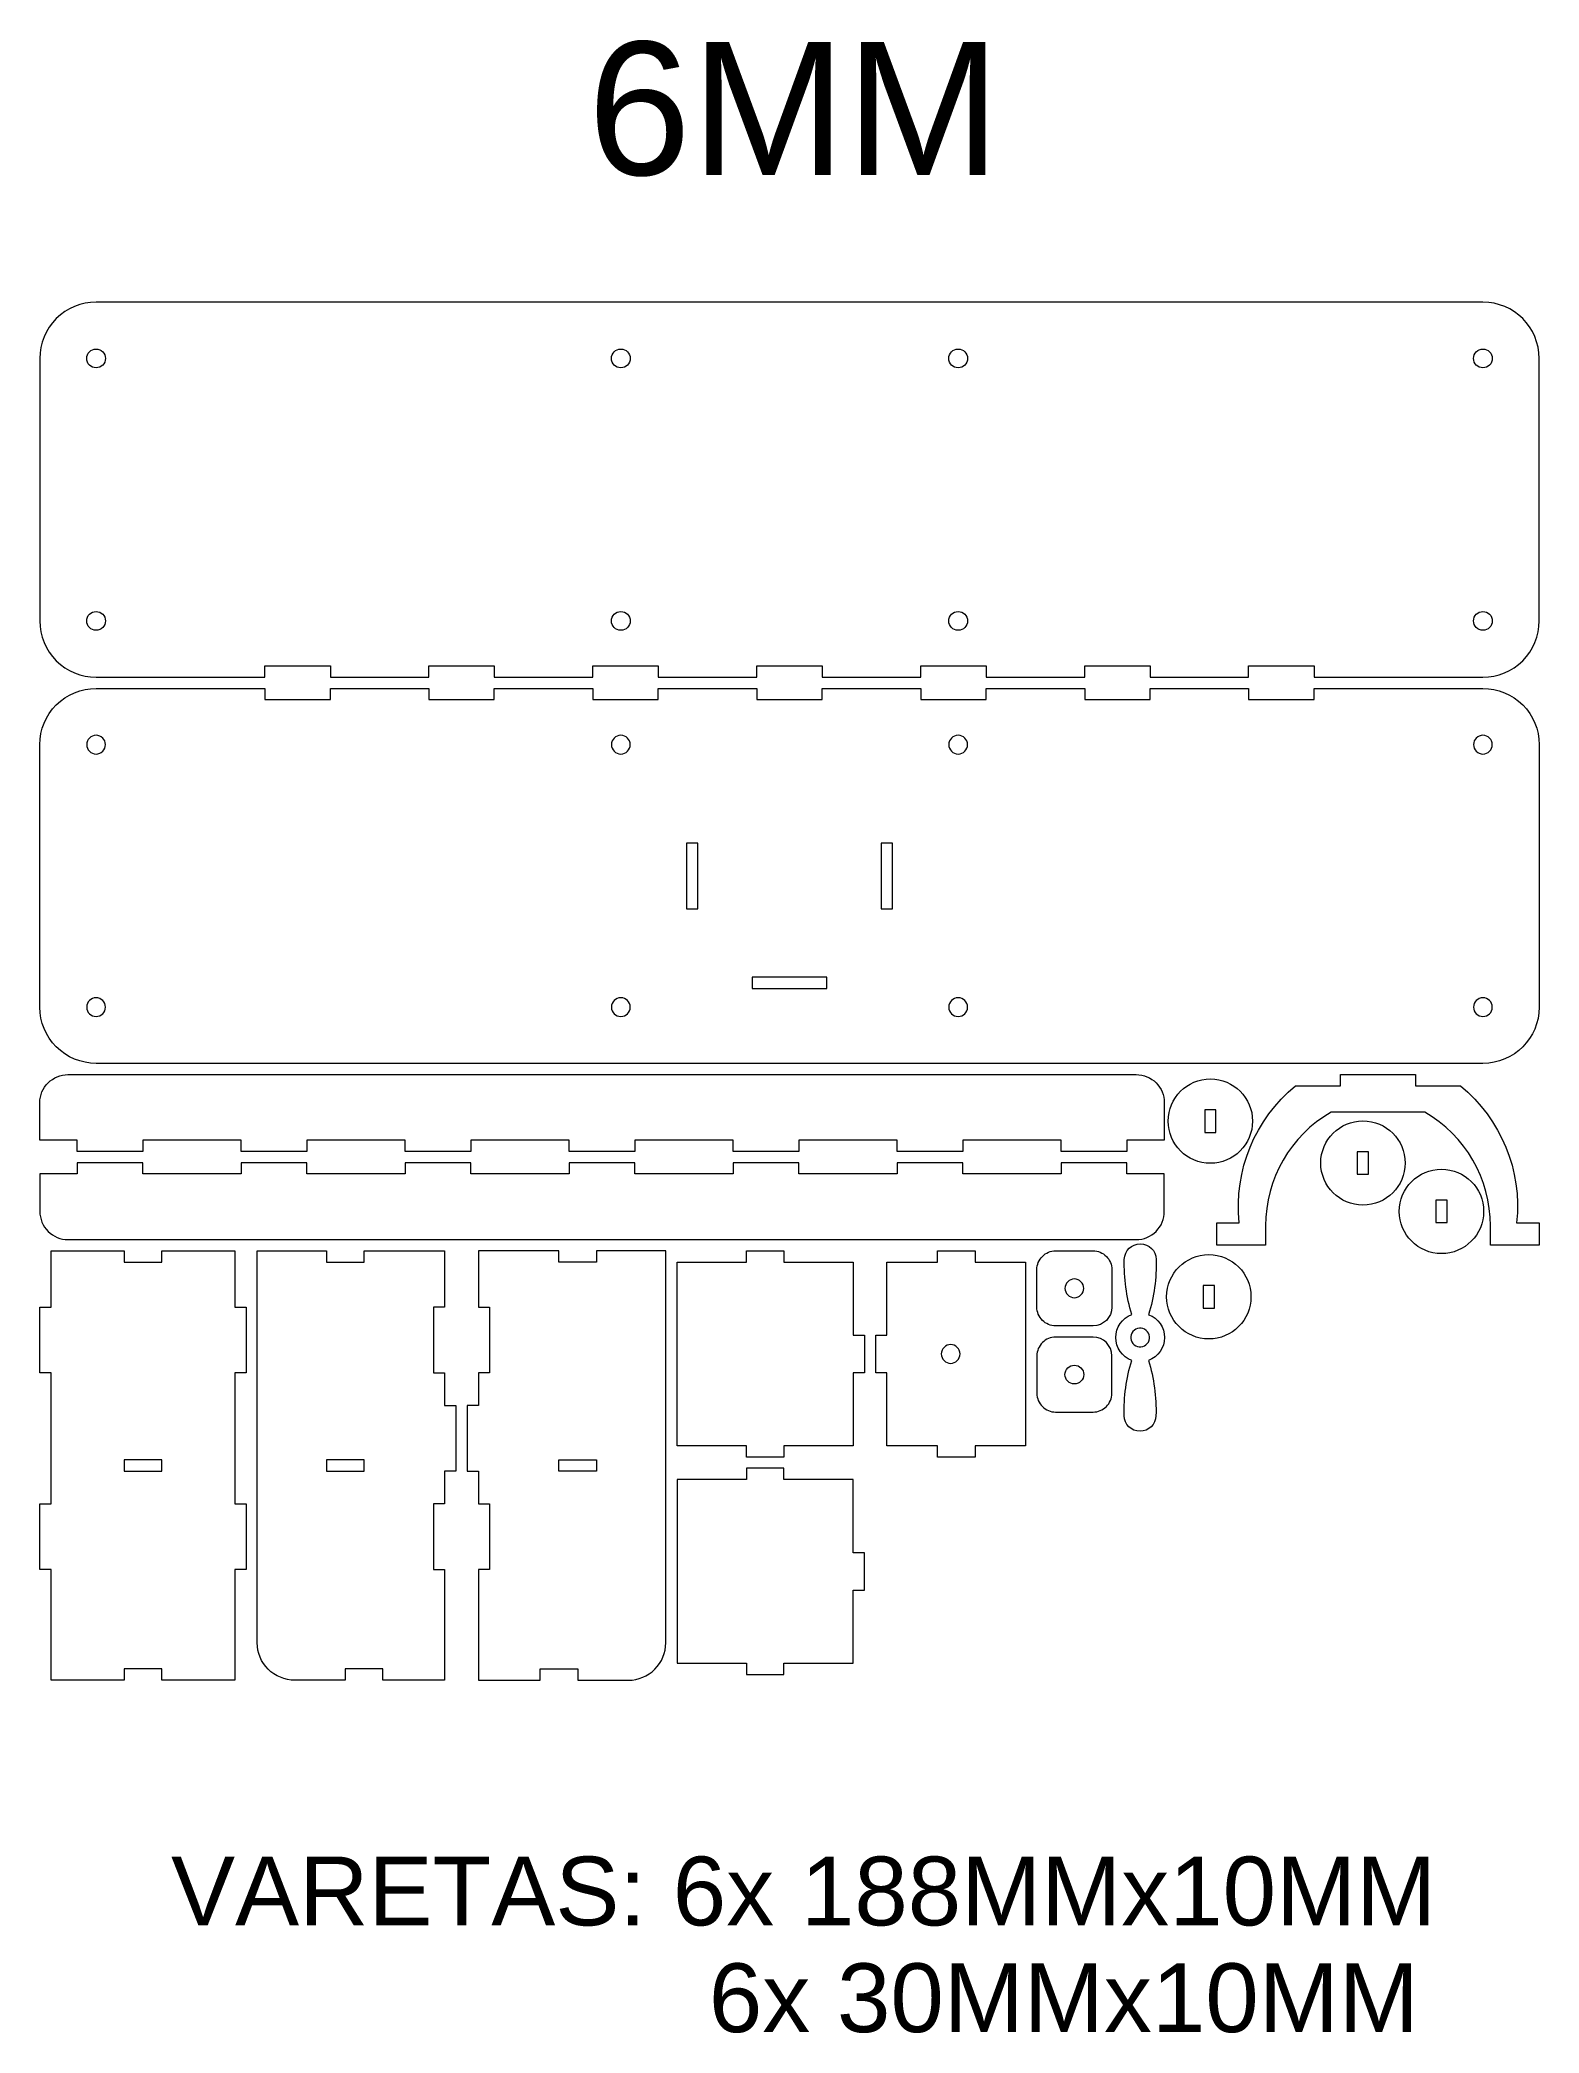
# Model space of a CAD drawing. Header units: millimetres. Extents: x -400 to 400, y -556 to 507.
import ezdxf

# ---------------------------------------------------------------- set-up
doc = ezdxf.new("R2010")
doc.units = ezdxf.units.MM
doc.header["$MEASUREMENT"] = 0
doc.layers.add('Layer 1', color=7, linetype='Continuous')
doc.styles.add('0', font='arial.ttf', dxfattribs={"height": 1})

msp = doc.modelspace()

# ---------------------------------------------------------------- texts
at = {"layer": 'Layer 1', "color": 250, "style": '0'}
for s, height, p in [('6MM', 70.98955, (-107.725, 435.3676)), ('VARETAS: 6x 188MMx10MM', 36.693072, (-330.021, -498.3029)), ('6x 30MMx10MM', 36.693072, (-43.025, -555.2366))]:
    msp.add_text(s, height=height, dxfattribs=at).set_placement(p)

# ---------------------------------------------------------------- linework, layer by layer
at = {"layer": 'Layer 1', "color": 250, "lineweight": 20}
for points, knots in [([(-370, 367.5), (-370, 367.5), (370, 367.5), (370, 367.5), (370, 367.5), (386.5685, 367.5), (399.9999, 354.0686), (400, 337.5), (400, 337.5), (400, 337.5), (400, 197.5), (400, 197.5), (400, 197.5), (400, 189.5435), (396.8393, 181.9129), (391.2132, 176.2868), (391.2132, 176.2868), (385.5871, 170.6607), (377.9565, 167.5), (370, 167.5), (370, 167.5), (370, 167.5), (280, 167.5), (280, 167.5), (280, 167.5), (280, 167.5), (280, 173.5), (280, 173.5), (280, 173.5), (280, 173.5), (245, 173.5), (245, 173.5), (245, 173.5), (245, 173.5), (245, 167.5), (245, 167.5), (245, 167.5), (245, 167.5), (192.5, 167.5), (192.5, 167.5), (192.5, 167.5), (192.5, 167.5), (192.5, 173.5), (192.5, 173.5), (192.5, 173.5), (192.5, 173.5), (157.5, 173.5), (157.5, 173.5), (157.5, 173.5), (157.5, 173.5), (157.5, 167.5), (157.5, 167.5), (157.5, 167.5), (157.5, 167.5), (105, 167.5), (105, 167.5), (105, 167.5), (105, 167.5), (105, 173.5), (105, 173.5), (105, 173.5), (105, 173.5), (70, 173.5), (70, 173.5), (70, 173.5), (70, 173.5), (70, 167.5), (70, 167.5), (70, 167.5), (70, 167.5), (17.5, 167.5), (17.5, 167.5), (17.5, 167.5), (17.5, 167.5), (17.5, 173.5), (17.5, 173.5), (17.5, 173.5), (17.5, 173.5), (-17.5, 173.5), (-17.5, 173.5), (-17.5, 173.5), (-17.5, 173.5), (-17.5, 167.5), (-17.5, 167.5), (-17.5, 167.5), (-17.5, 167.5), (-70, 167.5), (-70, 167.5), (-70, 167.5), (-70, 167.5), (-70, 173.5), (-70, 173.5), (-70, 173.5), (-70, 173.5), (-105, 173.5), (-105, 173.5), (-105, 173.5), (-105, 173.5), (-105, 167.5), (-105, 167.5), (-105, 167.5), (-105, 167.5), (-157.5, 167.5), (-157.5, 167.5), (-157.5, 167.5), (-157.5, 167.5), (-157.5, 173.5), (-157.5, 173.5), (-157.5, 173.5), (-157.5, 173.5), (-192.5, 173.5), (-192.5, 173.5), (-192.5, 173.5), (-192.5, 173.5), (-192.5, 167.5), (-192.5, 167.5), (-192.5, 167.5), (-192.5, 167.5), (-245, 167.5), (-245, 167.5), (-245, 167.5), (-245, 167.5), (-245, 173.5), (-245, 173.5), (-245, 173.5), (-245, 173.5), (-280, 173.5), (-280, 173.5), (-280, 173.5), (-280, 173.5), (-280, 167.5), (-280, 167.5), (-280, 167.5), (-280, 167.5), (-370, 167.5), (-370, 167.5), (-370, 167.5), (-377.9565, 167.5), (-385.5871, 170.6607), (-391.2132, 176.2868), (-391.2132, 176.2868), (-396.8393, 181.9129), (-400, 189.5435), (-400, 197.5), (-400, 197.5), (-400, 197.5), (-400, 337.5), (-400, 337.5), (-400, 337.5), (-400, 345.4565), (-396.8393, 353.0871), (-391.2132, 358.7132), (-391.2132, 358.7132), (-385.5871, 364.3393), (-377.9565, 367.5), (-370, 367.5)], [0, 0, 0, 0, 0.025, 0.025, 0.025, 0.025, 0.05, 0.05, 0.05, 0.05, 0.075, 0.075, 0.075, 0.075, 0.1, 0.1, 0.1, 0.1, 0.125, 0.125, 0.125, 0.125, 0.15, 0.15, 0.15, 0.15, 0.175, 0.175, 0.175, 0.175, 0.2, 0.2, 0.2, 0.2, 0.225, 0.225, 0.225, 0.225, 0.25, 0.25, 0.25, 0.25, 0.275, 0.275, 0.275, 0.275, 0.3, 0.3, 0.3, 0.3, 0.325, 0.325, 0.325, 0.325, 0.35, 0.35, 0.35, 0.35, 0.375, 0.375, 0.375, 0.375, 0.4, 0.4, 0.4, 0.4, 0.425, 0.425, 0.425, 0.425, 0.45, 0.45, 0.45, 0.45, 0.475, 0.475, 0.475, 0.475, 0.5, 0.5, 0.5, 0.5, 0.525, 0.525, 0.525, 0.525, 0.55, 0.55, 0.55, 0.55, 0.575, 0.575, 0.575, 0.575, 0.6, 0.6, 0.6, 0.6, 0.625, 0.625, 0.625, 0.625, 0.65, 0.65, 0.65, 0.65, 0.675, 0.675, 0.675, 0.675, 0.7, 0.7, 0.7, 0.7, 0.725, 0.725, 0.725, 0.725, 0.75, 0.75, 0.75, 0.75, 0.775, 0.775, 0.775, 0.775, 0.8, 0.8, 0.8, 0.8, 0.825, 0.825, 0.825, 0.825, 0.85, 0.85, 0.85, 0.85, 0.875, 0.875, 0.875, 0.875, 0.9, 0.9, 0.9, 0.9, 0.925, 0.925, 0.925, 0.925, 0.95, 0.95, 0.95, 0.95, 1, 1, 1, 1]), ([(-370, -38.5), (-370, -38.5), (370, -38.5), (370, -38.5), (370, -38.5), (386.5685, -38.5), (399.9999, -25.0686), (400, -8.5), (400, -8.5), (400, -8.5), (400, 131.5), (400, 131.5), (400, 131.5), (400, 139.4565), (396.8393, 147.0871), (391.2132, 152.7132), (391.2132, 152.7132), (385.5871, 158.3393), (377.9565, 161.5), (370, 161.5), (370, 161.5), (370, 161.5), (280, 161.5), (280, 161.5), (280, 161.5), (280, 161.5), (280, 155.5), (280, 155.5), (280, 155.5), (280, 155.5), (245, 155.5), (245, 155.5), (245, 155.5), (245, 155.5), (245, 161.5), (245, 161.5), (245, 161.5), (245, 161.5), (192.5, 161.5), (192.5, 161.5), (192.5, 161.5), (192.5, 161.5), (192.5, 155.5), (192.5, 155.5), (192.5, 155.5), (192.5, 155.5), (157.5, 155.5), (157.5, 155.5), (157.5, 155.5), (157.5, 155.5), (157.5, 161.5), (157.5, 161.5), (157.5, 161.5), (157.5, 161.5), (105, 161.5), (105, 161.5), (105, 161.5), (105, 161.5), (105, 155.5), (105, 155.5), (105, 155.5), (105, 155.5), (70, 155.5), (70, 155.5), (70, 155.5), (70, 155.5), (70, 161.5), (70, 161.5), (70, 161.5), (70, 161.5), (17.5, 161.5), (17.5, 161.5), (17.5, 161.5), (17.5, 161.5), (17.5, 155.5), (17.5, 155.5), (17.5, 155.5), (17.5, 155.5), (-17.5, 155.5), (-17.5, 155.5), (-17.5, 155.5), (-17.5, 155.5), (-17.5, 161.5), (-17.5, 161.5), (-17.5, 161.5), (-17.5, 161.5), (-70, 161.5), (-70, 161.5), (-70, 161.5), (-70, 161.5), (-70, 155.5), (-70, 155.5), (-70, 155.5), (-70, 155.5), (-105, 155.5), (-105, 155.5), (-105, 155.5), (-105, 155.5), (-105, 161.5), (-105, 161.5), (-105, 161.5), (-105, 161.5), (-157.5, 161.5), (-157.5, 161.5), (-157.5, 161.5), (-157.5, 161.5), (-157.5, 155.5), (-157.5, 155.5), (-157.5, 155.5), (-157.5, 155.5), (-192.5, 155.5), (-192.5, 155.5), (-192.5, 155.5), (-192.5, 155.5), (-192.5, 161.5), (-192.5, 161.5), (-192.5, 161.5), (-192.5, 161.5), (-245, 161.5), (-245, 161.5), (-245, 161.5), (-245, 161.5), (-245, 155.5), (-245, 155.5), (-245, 155.5), (-245, 155.5), (-280, 155.5), (-280, 155.5), (-280, 155.5), (-280, 155.5), (-280, 161.5), (-280, 161.5), (-280, 161.5), (-280, 161.5), (-370, 161.5), (-370, 161.5), (-370, 161.5), (-377.9565, 161.5), (-385.5871, 158.3393), (-391.2132, 152.7132), (-391.2132, 152.7132), (-396.8393, 147.0871), (-400, 139.4565), (-400, 131.5), (-400, 131.5), (-400, 131.5), (-400, -8.5), (-400, -8.5), (-400, -8.5), (-400, -16.4565), (-396.8393, -24.0871), (-391.2132, -29.7132), (-391.2132, -29.7132), (-385.5871, -35.3393), (-377.9565, -38.5), (-370, -38.5)], [0, 0, 0, 0, 0.025, 0.025, 0.025, 0.025, 0.05, 0.05, 0.05, 0.05, 0.075, 0.075, 0.075, 0.075, 0.1, 0.1, 0.1, 0.1, 0.125, 0.125, 0.125, 0.125, 0.15, 0.15, 0.15, 0.15, 0.175, 0.175, 0.175, 0.175, 0.2, 0.2, 0.2, 0.2, 0.225, 0.225, 0.225, 0.225, 0.25, 0.25, 0.25, 0.25, 0.275, 0.275, 0.275, 0.275, 0.3, 0.3, 0.3, 0.3, 0.325, 0.325, 0.325, 0.325, 0.35, 0.35, 0.35, 0.35, 0.375, 0.375, 0.375, 0.375, 0.4, 0.4, 0.4, 0.4, 0.425, 0.425, 0.425, 0.425, 0.45, 0.45, 0.45, 0.45, 0.475, 0.475, 0.475, 0.475, 0.5, 0.5, 0.5, 0.5, 0.525, 0.525, 0.525, 0.525, 0.55, 0.55, 0.55, 0.55, 0.575, 0.575, 0.575, 0.575, 0.6, 0.6, 0.6, 0.6, 0.625, 0.625, 0.625, 0.625, 0.65, 0.65, 0.65, 0.65, 0.675, 0.675, 0.675, 0.675, 0.7, 0.7, 0.7, 0.7, 0.725, 0.725, 0.725, 0.725, 0.75, 0.75, 0.75, 0.75, 0.775, 0.775, 0.775, 0.775, 0.8, 0.8, 0.8, 0.8, 0.825, 0.825, 0.825, 0.825, 0.85, 0.85, 0.85, 0.85, 0.875, 0.875, 0.875, 0.875, 0.9, 0.9, 0.9, 0.9, 0.925, 0.925, 0.925, 0.925, 0.95, 0.95, 0.95, 0.95, 1, 1, 1, 1]), ([(-49, 79), (-49, 79), (-49, 44), (-49, 44), (-49, 44), (-49, 44), (-55, 44), (-55, 44), (-55, 44), (-55, 44), (-55, 79), (-55, 79), (-55, 79), (-55, 79), (-49, 79), (-49, 79)], [0, 0, 0, 0, 0.2, 0.2, 0.2, 0.2, 0.4, 0.4, 0.4, 0.4, 0.6, 0.6, 0.6, 0.6, 1, 1, 1, 1]), ([(55, 79), (55, 79), (55, 44), (55, 44), (55, 44), (55, 44), (49, 44), (49, 44), (49, 44), (49, 44), (49, 79), (49, 79), (49, 79), (49, 79), (55, 79), (55, 79)], [0, 0, 0, 0, 0.2, 0.2, 0.2, 0.2, 0.4, 0.4, 0.4, 0.4, 0.6, 0.6, 0.6, 0.6, 1, 1, 1, 1]), ([(-20, 7.5), (-20, 7.5), (20, 7.5), (20, 7.5), (20, 7.5), (20, 7.5), (20, 1.5), (20, 1.5), (20, 1.5), (20, 1.5), (-20, 1.5), (-20, 1.5), (-20, 1.5), (-20, 1.5), (-20, 7.5), (-20, 7.5)], [0, 0, 0, 0, 0.2, 0.2, 0.2, 0.2, 0.4, 0.4, 0.4, 0.4, 0.6, 0.6, 0.6, 0.6, 1, 1, 1, 1]), ([(185, -44.5), (185, -44.5), (-385, -44.5), (-385, -44.5), (-385, -44.5), (-388.9782, -44.5), (-392.7936, -46.0804), (-395.6066, -48.8934), (-395.6066, -48.8934), (-398.4196, -51.7064), (-400, -55.5218), (-400, -59.5), (-400, -59.5), (-400, -59.5), (-400, -79.5), (-400, -79.5), (-400, -79.5), (-400, -79.5), (-380, -79.5), (-380, -79.5), (-380, -79.5), (-380, -79.5), (-380, -85.5), (-380, -85.5), (-380, -85.5), (-380, -85.5), (-345, -85.5), (-345, -85.5), (-345, -85.5), (-345, -85.5), (-345, -79.5), (-345, -79.5), (-345, -79.5), (-345, -79.5), (-292.5, -79.5), (-292.5, -79.5), (-292.5, -79.5), (-292.5, -79.5), (-292.5, -85.5), (-292.5, -85.5), (-292.5, -85.5), (-292.5, -85.5), (-257.5, -85.5), (-257.5, -85.5), (-257.5, -85.5), (-257.5, -85.5), (-257.5, -79.5), (-257.5, -79.5), (-257.5, -79.5), (-257.5, -79.5), (-205, -79.5), (-205, -79.5), (-205, -79.5), (-205, -79.5), (-205, -85.5), (-205, -85.5), (-205, -85.5), (-205, -85.5), (-170, -85.5), (-170, -85.5), (-170, -85.5), (-170, -85.5), (-170, -79.5), (-170, -79.5), (-170, -79.5), (-170, -79.5), (-117.5, -79.5), (-117.5, -79.5), (-117.5, -79.5), (-117.5, -79.5), (-117.5, -85.5), (-117.5, -85.5), (-117.5, -85.5), (-117.5, -85.5), (-82.5, -85.5), (-82.5, -85.5), (-82.5, -85.5), (-82.5, -85.5), (-82.5, -79.5), (-82.5, -79.5), (-82.5, -79.5), (-82.5, -79.5), (-30, -79.5), (-30, -79.5), (-30, -79.5), (-30, -79.5), (-30, -85.5), (-30, -85.5), (-30, -85.5), (-30, -85.5), (5, -85.5), (5, -85.5), (5, -85.5), (5, -85.5), (5, -79.5), (5, -79.5), (5, -79.5), (5, -79.5), (57.5, -79.5), (57.5, -79.5), (57.5, -79.5), (57.5, -79.5), (57.5, -85.5), (57.5, -85.5), (57.5, -85.5), (57.5, -85.5), (92.5, -85.5), (92.5, -85.5), (92.5, -85.5), (92.5, -85.5), (92.5, -79.5), (92.5, -79.5), (92.5, -79.5), (92.5, -79.5), (145, -79.5), (145, -79.5), (145, -79.5), (145, -79.5), (145, -85.5), (145, -85.5), (145, -85.5), (145, -85.5), (180, -85.5), (180, -85.5), (180, -85.5), (180, -85.5), (180, -79.5), (180, -79.5), (180, -79.5), (180, -79.5), (200, -79.5), (200, -79.5), (200, -79.5), (200, -79.5), (200, -59.5), (200, -59.5), (200, -59.5), (200, -55.5218), (198.4196, -51.7064), (195.6066, -48.8934), (195.6066, -48.8934), (192.7936, -46.0804), (188.9782, -44.5), (185, -44.5)], [0, 0, 0, 0, 0.027027027, 0.027027027, 0.027027027, 0.027027027, 0.054054054, 0.054054054, 0.054054054, 0.054054054, 0.081081081, 0.081081081, 0.081081081, 0.081081081, 0.108108108, 0.108108108, 0.108108108, 0.108108108, 0.135135135, 0.135135135, 0.135135135, 0.135135135, 0.162162162, 0.162162162, 0.162162162, 0.162162162, 0.189189189, 0.189189189, 0.189189189, 0.189189189, 0.216216216, 0.216216216, 0.216216216, 0.216216216, 0.243243243, 0.243243243, 0.243243243, 0.243243243, 0.27027027, 0.27027027, 0.27027027, 0.27027027, 0.297297297, 0.297297297, 0.297297297, 0.297297297, 0.324324324, 0.324324324, 0.324324324, 0.324324324, 0.351351351, 0.351351351, 0.351351351, 0.351351351, 0.378378378, 0.378378378, 0.378378378, 0.378378378, 0.405405405, 0.405405405, 0.405405405, 0.405405405, 0.432432432, 0.432432432, 0.432432432, 0.432432432, 0.459459459, 0.459459459, 0.459459459, 0.459459459, 0.486486486, 0.486486486, 0.486486486, 0.486486486, 0.513513514, 0.513513514, 0.513513514, 0.513513514, 0.540540541, 0.540540541, 0.540540541, 0.540540541, 0.567567568, 0.567567568, 0.567567568, 0.567567568, 0.594594595, 0.594594595, 0.594594595, 0.594594595, 0.621621622, 0.621621622, 0.621621622, 0.621621622, 0.648648649, 0.648648649, 0.648648649, 0.648648649, 0.675675676, 0.675675676, 0.675675676, 0.675675676, 0.702702703, 0.702702703, 0.702702703, 0.702702703, 0.72972973, 0.72972973, 0.72972973, 0.72972973, 0.756756757, 0.756756757, 0.756756757, 0.756756757, 0.783783784, 0.783783784, 0.783783784, 0.783783784, 0.810810811, 0.810810811, 0.810810811, 0.810810811, 0.837837838, 0.837837838, 0.837837838, 0.837837838, 0.864864865, 0.864864865, 0.864864865, 0.864864865, 0.891891892, 0.891891892, 0.891891892, 0.891891892, 0.918918919, 0.918918919, 0.918918919, 0.918918919, 0.945945946, 0.945945946, 0.945945946, 0.945945946, 1, 1, 1, 1]), ([(224.567, -91.8058), (236.9934, -91.8058), (247.067, -81.7323), (247.0671, -69.3058), (247.0671, -69.3058), (247.0671, -56.8794), (236.9935, -46.8058), (224.5671, -46.8058), (224.5671, -46.8058), (212.1407, -46.8058), (202.0671, -56.8793), (202.0671, -69.3057), (202.0671, -69.3057), (202.0671, -81.7321), (212.1406, -91.8058), (224.567, -91.8058)], [0, 0, 0, 0, 0.2, 0.2, 0.2, 0.2, 0.4, 0.4, 0.4, 0.4, 0.6, 0.6, 0.6, 0.6, 1, 1, 1, 1]), ([(270, -50.5), (248.3306, -68.2179), (237.0511, -95.6645), (240, -123.5), (240, -123.5), (240, -123.5), (228, -123.5), (228, -123.5), (228, -123.5), (228, -123.5), (228, -135.5), (228, -135.5), (228, -135.5), (228, -135.5), (254, -135.5), (254, -135.5), (254, -135.5), (254, -135.5), (254, -125.1214), (254, -125.1214), (254, -125.1214), (254.0001, -100.1129), (267.342, -77.0042), (289, -64.5), (289, -64.5), (289, -64.5), (339, -64.5), (339, -64.5), (339, -64.5), (360.6581, -77.0043), (374, -100.1132), (374, -125.1218), (374, -125.1218), (374, -125.1218), (374, -135.5), (374, -135.5), (374, -135.5), (374, -135.5), (400, -135.5), (400, -135.5), (400, -135.5), (400, -135.5), (400, -123.5), (400, -123.5), (400, -123.5), (400, -123.5), (388, -123.5), (388, -123.5), (388, -123.5), (390.9491, -95.6647), (379.6696, -68.218), (358, -50.5), (358, -50.5), (358, -50.5), (334, -50.5), (334, -50.5), (334, -50.5), (334, -50.5), (334, -44.5), (334, -44.5), (334, -44.5), (334, -44.5), (294, -44.5), (294, -44.5), (294, -44.5), (294, -44.5), (294, -50.5), (294, -50.5), (294, -50.5), (294, -50.5), (270, -50.5), (270, -50.5)], [0, 0, 0, 0, 0.052631579, 0.052631579, 0.052631579, 0.052631579, 0.105263158, 0.105263158, 0.105263158, 0.105263158, 0.157894737, 0.157894737, 0.157894737, 0.157894737, 0.210526316, 0.210526316, 0.210526316, 0.210526316, 0.263157895, 0.263157895, 0.263157895, 0.263157895, 0.315789474, 0.315789474, 0.315789474, 0.315789474, 0.368421053, 0.368421053, 0.368421053, 0.368421053, 0.421052632, 0.421052632, 0.421052632, 0.421052632, 0.473684211, 0.473684211, 0.473684211, 0.473684211, 0.526315789, 0.526315789, 0.526315789, 0.526315789, 0.578947368, 0.578947368, 0.578947368, 0.578947368, 0.631578947, 0.631578947, 0.631578947, 0.631578947, 0.684210526, 0.684210526, 0.684210526, 0.684210526, 0.736842105, 0.736842105, 0.736842105, 0.736842105, 0.789473684, 0.789473684, 0.789473684, 0.789473684, 0.842105263, 0.842105263, 0.842105263, 0.842105263, 0.894736842, 0.894736842, 0.894736842, 0.894736842, 1, 1, 1, 1]), ([(227.5671, -63.3058), (227.5671, -63.3058), (227.5671, -75.3058), (227.5671, -75.3058), (227.5671, -75.3058), (227.5671, -75.3058), (221.5671, -75.3058), (221.5671, -75.3058), (221.5671, -75.3058), (221.5671, -75.3058), (221.5671, -63.3058), (221.5671, -63.3058), (221.5671, -63.3058), (221.5671, -63.3058), (227.5671, -63.3058), (227.5671, -63.3058)], [0, 0, 0, 0, 0.2, 0.2, 0.2, 0.2, 0.4, 0.4, 0.4, 0.4, 0.6, 0.6, 0.6, 0.6, 1, 1, 1, 1]), ([(305.9795, -69.1442), (293.5531, -69.1442), (283.4795, -79.2177), (283.4794, -91.6442), (283.4794, -91.6442), (283.4794, -104.0706), (293.553, -114.1442), (305.9794, -114.1442), (305.9794, -114.1442), (318.4058, -114.1442), (328.4794, -104.0707), (328.4794, -91.6443), (328.4794, -91.6443), (328.4794, -79.2179), (318.4059, -69.1442), (305.9795, -69.1442)], [0, 0, 0, 0, 0.2, 0.2, 0.2, 0.2, 0.4, 0.4, 0.4, 0.4, 0.6, 0.6, 0.6, 0.6, 1, 1, 1, 1]), ([(185, -132.5), (185, -132.5), (-385, -132.5), (-385, -132.5), (-385, -132.5), (-388.9782, -132.5), (-392.7936, -130.9196), (-395.6066, -128.1066), (-395.6066, -128.1066), (-398.4196, -125.2936), (-400, -121.4782), (-400, -117.5), (-400, -117.5), (-400, -117.5), (-400, -97.5), (-400, -97.5), (-400, -97.5), (-400, -97.5), (-380, -97.5), (-380, -97.5), (-380, -97.5), (-380, -97.5), (-380, -91.5), (-380, -91.5), (-380, -91.5), (-380, -91.5), (-345, -91.5), (-345, -91.5), (-345, -91.5), (-345, -91.5), (-345, -97.5), (-345, -97.5), (-345, -97.5), (-345, -97.5), (-292.5, -97.5), (-292.5, -97.5), (-292.5, -97.5), (-292.5, -97.5), (-292.5, -91.5), (-292.5, -91.5), (-292.5, -91.5), (-292.5, -91.5), (-257.5, -91.5), (-257.5, -91.5), (-257.5, -91.5), (-257.5, -91.5), (-257.5, -97.5), (-257.5, -97.5), (-257.5, -97.5), (-257.5, -97.5), (-205, -97.5), (-205, -97.5), (-205, -97.5), (-205, -97.5), (-205, -91.5), (-205, -91.5), (-205, -91.5), (-205, -91.5), (-170, -91.5), (-170, -91.5), (-170, -91.5), (-170, -91.5), (-170, -97.5), (-170, -97.5), (-170, -97.5), (-170, -97.5), (-117.5, -97.5), (-117.5, -97.5), (-117.5, -97.5), (-117.5, -97.5), (-117.5, -91.5), (-117.5, -91.5), (-117.5, -91.5), (-117.5, -91.5), (-82.5, -91.5), (-82.5, -91.5), (-82.5, -91.5), (-82.5, -91.5), (-82.5, -97.5), (-82.5, -97.5), (-82.5, -97.5), (-82.5, -97.5), (-30, -97.5), (-30, -97.5), (-30, -97.5), (-30, -97.5), (-30, -91.5), (-30, -91.5), (-30, -91.5), (-30, -91.5), (5, -91.5), (5, -91.5), (5, -91.5), (5, -91.5), (5, -97.5), (5, -97.5), (5, -97.5), (5, -97.5), (57.5, -97.5), (57.5, -97.5), (57.5, -97.5), (57.5, -97.5), (57.5, -91.5), (57.5, -91.5), (57.5, -91.5), (57.5, -91.5), (92.5, -91.5), (92.5, -91.5), (92.5, -91.5), (92.5, -91.5), (92.5, -97.5), (92.5, -97.5), (92.5, -97.5), (92.5, -97.5), (145, -97.5), (145, -97.5), (145, -97.5), (145, -97.5), (145, -91.5), (145, -91.5), (145, -91.5), (145, -91.5), (180, -91.5), (180, -91.5), (180, -91.5), (180, -91.5), (180, -97.5), (180, -97.5), (180, -97.5), (180, -97.5), (200, -97.5), (200, -97.5), (200, -97.5), (200, -97.5), (200, -117.5), (200, -117.5), (200, -117.5), (200, -121.4782), (198.4196, -125.2936), (195.6066, -128.1066), (195.6066, -128.1066), (192.7936, -130.9196), (188.9782, -132.5), (185, -132.5)], [0, 0, 0, 0, 0.027027027, 0.027027027, 0.027027027, 0.027027027, 0.054054054, 0.054054054, 0.054054054, 0.054054054, 0.081081081, 0.081081081, 0.081081081, 0.081081081, 0.108108108, 0.108108108, 0.108108108, 0.108108108, 0.135135135, 0.135135135, 0.135135135, 0.135135135, 0.162162162, 0.162162162, 0.162162162, 0.162162162, 0.189189189, 0.189189189, 0.189189189, 0.189189189, 0.216216216, 0.216216216, 0.216216216, 0.216216216, 0.243243243, 0.243243243, 0.243243243, 0.243243243, 0.27027027, 0.27027027, 0.27027027, 0.27027027, 0.297297297, 0.297297297, 0.297297297, 0.297297297, 0.324324324, 0.324324324, 0.324324324, 0.324324324, 0.351351351, 0.351351351, 0.351351351, 0.351351351, 0.378378378, 0.378378378, 0.378378378, 0.378378378, 0.405405405, 0.405405405, 0.405405405, 0.405405405, 0.432432432, 0.432432432, 0.432432432, 0.432432432, 0.459459459, 0.459459459, 0.459459459, 0.459459459, 0.486486486, 0.486486486, 0.486486486, 0.486486486, 0.513513514, 0.513513514, 0.513513514, 0.513513514, 0.540540541, 0.540540541, 0.540540541, 0.540540541, 0.567567568, 0.567567568, 0.567567568, 0.567567568, 0.594594595, 0.594594595, 0.594594595, 0.594594595, 0.621621622, 0.621621622, 0.621621622, 0.621621622, 0.648648649, 0.648648649, 0.648648649, 0.648648649, 0.675675676, 0.675675676, 0.675675676, 0.675675676, 0.702702703, 0.702702703, 0.702702703, 0.702702703, 0.72972973, 0.72972973, 0.72972973, 0.72972973, 0.756756757, 0.756756757, 0.756756757, 0.756756757, 0.783783784, 0.783783784, 0.783783784, 0.783783784, 0.810810811, 0.810810811, 0.810810811, 0.810810811, 0.837837838, 0.837837838, 0.837837838, 0.837837838, 0.864864865, 0.864864865, 0.864864865, 0.864864865, 0.891891892, 0.891891892, 0.891891892, 0.891891892, 0.918918919, 0.918918919, 0.918918919, 0.918918919, 0.945945946, 0.945945946, 0.945945946, 0.945945946, 1, 1, 1, 1]), ([(302.9794, -97.6442), (302.9794, -97.6442), (302.9794, -85.6442), (302.9794, -85.6442), (302.9794, -85.6442), (302.9794, -85.6442), (308.9794, -85.6442), (308.9794, -85.6442), (308.9794, -85.6442), (308.9794, -85.6442), (308.9794, -97.6442), (308.9794, -97.6442), (308.9794, -97.6442), (308.9794, -97.6442), (302.9794, -97.6442), (302.9794, -97.6442)], [0, 0, 0, 0, 0.2, 0.2, 0.2, 0.2, 0.4, 0.4, 0.4, 0.4, 0.6, 0.6, 0.6, 0.6, 1, 1, 1, 1]), ([(347.8895, -94.9675), (335.4631, -94.9675), (325.3895, -105.041), (325.3894, -117.4675), (325.3894, -117.4675), (325.3894, -129.8939), (335.463, -139.9675), (347.8894, -139.9675), (347.8894, -139.9675), (360.3158, -139.9675), (370.3894, -129.894), (370.3894, -117.4676), (370.3894, -117.4676), (370.3894, -105.0412), (360.3159, -94.9675), (347.8895, -94.9675)], [0, 0, 0, 0, 0.2, 0.2, 0.2, 0.2, 0.4, 0.4, 0.4, 0.4, 0.6, 0.6, 0.6, 0.6, 1, 1, 1, 1]), ([(344.8894, -123.4675), (344.8894, -123.4675), (344.8894, -111.4675), (344.8894, -111.4675), (344.8894, -111.4675), (344.8894, -111.4675), (350.8894, -111.4675), (350.8894, -111.4675), (350.8894, -111.4675), (350.8894, -111.4675), (350.8894, -123.4675), (350.8894, -123.4675), (350.8894, -123.4675), (350.8894, -123.4675), (344.8894, -123.4675), (344.8894, -123.4675)], [0, 0, 0, 0, 0.2, 0.2, 0.2, 0.2, 0.4, 0.4, 0.4, 0.4, 0.6, 0.6, 0.6, 0.6, 1, 1, 1, 1]), ([(178.6563, -143.0375), (178.4184, -153.018), (179.7552, -162.9738), (182.6174, -172.5381), (182.6174, -172.5381), (177.5074, -174.4163), (174.1091, -179.2796), (174.1023, -184.7237), (174.1023, -184.7237), (174.0955, -190.168), (177.4818, -195.0397), (182.587, -196.9307), (182.587, -196.9307), (179.7009, -206.4877), (178.3394, -216.4402), (178.5525, -226.4213), (178.5525, -226.4213), (178.651, -231.0399), (182.4203, -234.734), (187.04, -234.7399), (187.04, -234.7399), (191.6595, -234.7456), (195.438, -231.0608), (195.5481, -226.4424), (195.5481, -226.4424), (195.786, -216.4619), (194.4492, -206.5062), (191.587, -196.9418), (191.587, -196.9418), (196.697, -195.0637), (200.0954, -190.2004), (200.1021, -184.7562), (200.1021, -184.7562), (200.1089, -179.312), (196.7227, -174.4403), (191.6174, -172.5493), (191.6174, -172.5493), (194.5035, -162.9922), (195.865, -153.0398), (195.6519, -143.0587), (195.6519, -143.0587), (195.5534, -138.4401), (191.7841, -134.7458), (187.1644, -134.7401), (187.1644, -134.7401), (182.5449, -134.7343), (178.7664, -138.4192), (178.6563, -143.0375)], [0, 0, 0, 0, 0.076923077, 0.076923077, 0.076923077, 0.076923077, 0.153846154, 0.153846154, 0.153846154, 0.153846154, 0.230769231, 0.230769231, 0.230769231, 0.230769231, 0.307692308, 0.307692308, 0.307692308, 0.307692308, 0.384615385, 0.384615385, 0.384615385, 0.384615385, 0.461538462, 0.461538462, 0.461538462, 0.461538462, 0.538461538, 0.538461538, 0.538461538, 0.538461538, 0.615384615, 0.615384615, 0.615384615, 0.615384615, 0.692307692, 0.692307692, 0.692307692, 0.692307692, 0.769230769, 0.769230769, 0.769230769, 0.769230769, 0.846153846, 0.846153846, 0.846153846, 0.846153846, 1, 1, 1, 1]), ([(-296, -273.5), (-296, -273.5), (-296, -203.5), (-296, -203.5), (-296, -203.5), (-296, -203.5), (-290, -203.5), (-290, -203.5), (-290, -203.5), (-290, -203.5), (-290, -168.5), (-290, -168.5), (-290, -168.5), (-290, -168.5), (-296, -168.5), (-296, -168.5), (-296, -168.5), (-296, -168.5), (-296, -138.5), (-296, -138.5), (-296, -138.5), (-296, -138.5), (-335, -138.5), (-335, -138.5), (-335, -138.5), (-335, -138.5), (-335, -144.5), (-335, -144.5), (-335, -144.5), (-335, -144.5), (-355, -144.5), (-355, -144.5), (-355, -144.5), (-355, -144.5), (-355, -138.5), (-355, -138.5), (-355, -138.5), (-355, -138.5), (-394, -138.5), (-394, -138.5), (-394, -138.5), (-394, -138.5), (-394, -168.5), (-394, -168.5), (-394, -168.5), (-394, -168.5), (-400, -168.5), (-400, -168.5), (-400, -168.5), (-400, -168.5), (-400, -203.5), (-400, -203.5), (-400, -203.5), (-400, -203.5), (-394, -203.5), (-394, -203.5), (-394, -203.5), (-394, -203.5), (-394, -273.5), (-394, -273.5), (-394, -273.5), (-394, -273.5), (-400, -273.5), (-400, -273.5), (-400, -273.5), (-400, -273.5), (-400, -308.5), (-400, -308.5), (-400, -308.5), (-400, -308.5), (-394, -308.5), (-394, -308.5), (-394, -308.5), (-394, -308.5), (-394, -367.5), (-394, -367.5), (-394, -367.5), (-394, -367.5), (-355, -367.5), (-355, -367.5), (-355, -367.5), (-355, -367.5), (-355, -361.5), (-355, -361.5), (-355, -361.5), (-355, -361.5), (-335, -361.5), (-335, -361.5), (-335, -361.5), (-335, -361.5), (-335, -367.5), (-335, -367.5), (-335, -367.5), (-335, -367.5), (-296, -367.5), (-296, -367.5), (-296, -367.5), (-296, -367.5), (-296, -308.5), (-296, -308.5), (-296, -308.5), (-296, -308.5), (-290, -308.5), (-290, -308.5), (-290, -308.5), (-290, -308.5), (-290, -273.5), (-290, -273.5), (-290, -273.5), (-290, -273.5), (-296, -273.5), (-296, -273.5)], [0, 0, 0, 0, 0.034482759, 0.034482759, 0.034482759, 0.034482759, 0.068965517, 0.068965517, 0.068965517, 0.068965517, 0.103448276, 0.103448276, 0.103448276, 0.103448276, 0.137931034, 0.137931034, 0.137931034, 0.137931034, 0.172413793, 0.172413793, 0.172413793, 0.172413793, 0.206896552, 0.206896552, 0.206896552, 0.206896552, 0.24137931, 0.24137931, 0.24137931, 0.24137931, 0.275862069, 0.275862069, 0.275862069, 0.275862069, 0.310344828, 0.310344828, 0.310344828, 0.310344828, 0.344827586, 0.344827586, 0.344827586, 0.344827586, 0.379310345, 0.379310345, 0.379310345, 0.379310345, 0.413793103, 0.413793103, 0.413793103, 0.413793103, 0.448275862, 0.448275862, 0.448275862, 0.448275862, 0.482758621, 0.482758621, 0.482758621, 0.482758621, 0.517241379, 0.517241379, 0.517241379, 0.517241379, 0.551724138, 0.551724138, 0.551724138, 0.551724138, 0.586206897, 0.586206897, 0.586206897, 0.586206897, 0.620689655, 0.620689655, 0.620689655, 0.620689655, 0.655172414, 0.655172414, 0.655172414, 0.655172414, 0.689655172, 0.689655172, 0.689655172, 0.689655172, 0.724137931, 0.724137931, 0.724137931, 0.724137931, 0.75862069, 0.75862069, 0.75862069, 0.75862069, 0.793103448, 0.793103448, 0.793103448, 0.793103448, 0.827586207, 0.827586207, 0.827586207, 0.827586207, 0.862068966, 0.862068966, 0.862068966, 0.862068966, 0.896551724, 0.896551724, 0.896551724, 0.896551724, 0.931034483, 0.931034483, 0.931034483, 0.931034483, 1, 1, 1, 1]), ([(-284, -138.5), (-284, -138.5), (-284, -347.5), (-284, -347.5), (-284, -347.5), (-284, -352.8043), (-281.8929, -357.8914), (-278.1421, -361.6421), (-278.1421, -361.6421), (-274.3914, -365.3929), (-269.3043, -367.5), (-264, -367.5), (-264, -367.5), (-264, -367.5), (-237, -367.5), (-237, -367.5), (-237, -367.5), (-237, -367.5), (-237, -361.5), (-237, -361.5), (-237, -361.5), (-237, -361.5), (-217, -361.5), (-217, -361.5), (-217, -361.5), (-217, -361.5), (-217, -367.5), (-217, -367.5), (-217, -367.5), (-217, -367.5), (-184, -367.5), (-184, -367.5), (-184, -367.5), (-184, -367.5), (-184, -308.5), (-184, -308.5), (-184, -308.5), (-184, -308.5), (-190, -308.5), (-190, -308.5), (-190, -308.5), (-190, -308.5), (-190, -273.5), (-190, -273.5), (-190, -273.5), (-190, -273.5), (-184, -273.5), (-184, -273.5), (-184, -273.5), (-184, -273.5), (-184, -256), (-184, -256), (-184, -256), (-184, -256), (-178, -256), (-178, -256), (-178, -256), (-178, -256), (-178, -221), (-178, -221), (-178, -221), (-178, -221), (-184, -221), (-184, -221), (-184, -221), (-184, -221), (-184, -203.5), (-184, -203.5), (-184, -203.5), (-184, -203.5), (-190, -203.5), (-190, -203.5), (-190, -203.5), (-190, -203.5), (-190, -168.5), (-190, -168.5), (-190, -168.5), (-190, -168.5), (-184, -168.5), (-184, -168.5), (-184, -168.5), (-184, -168.5), (-184, -138.5), (-184, -138.5), (-184, -138.5), (-184, -138.5), (-227, -138.5), (-227, -138.5), (-227, -138.5), (-227, -138.5), (-227, -144.5), (-227, -144.5), (-227, -144.5), (-227, -144.5), (-247, -144.5), (-247, -144.5), (-247, -144.5), (-247, -144.5), (-247, -138.5), (-247, -138.5), (-247, -138.5), (-247, -138.5), (-284, -138.5), (-284, -138.5)], [0, 0, 0, 0, 0.037037037, 0.037037037, 0.037037037, 0.037037037, 0.074074074, 0.074074074, 0.074074074, 0.074074074, 0.111111111, 0.111111111, 0.111111111, 0.111111111, 0.148148148, 0.148148148, 0.148148148, 0.148148148, 0.185185185, 0.185185185, 0.185185185, 0.185185185, 0.222222222, 0.222222222, 0.222222222, 0.222222222, 0.259259259, 0.259259259, 0.259259259, 0.259259259, 0.296296296, 0.296296296, 0.296296296, 0.296296296, 0.333333333, 0.333333333, 0.333333333, 0.333333333, 0.37037037, 0.37037037, 0.37037037, 0.37037037, 0.407407407, 0.407407407, 0.407407407, 0.407407407, 0.444444444, 0.444444444, 0.444444444, 0.444444444, 0.481481481, 0.481481481, 0.481481481, 0.481481481, 0.518518519, 0.518518519, 0.518518519, 0.518518519, 0.555555556, 0.555555556, 0.555555556, 0.555555556, 0.592592593, 0.592592593, 0.592592593, 0.592592593, 0.62962963, 0.62962963, 0.62962963, 0.62962963, 0.666666667, 0.666666667, 0.666666667, 0.666666667, 0.703703704, 0.703703704, 0.703703704, 0.703703704, 0.740740741, 0.740740741, 0.740740741, 0.740740741, 0.777777778, 0.777777778, 0.777777778, 0.777777778, 0.814814815, 0.814814815, 0.814814815, 0.814814815, 0.851851852, 0.851851852, 0.851851852, 0.851851852, 0.888888889, 0.888888889, 0.888888889, 0.888888889, 0.925925926, 0.925925926, 0.925925926, 0.925925926, 1, 1, 1, 1]), ([(-66, -138.5), (-66, -138.5), (-66, -347.5), (-66, -347.5), (-66, -347.5), (-66, -352.8043), (-68.1071, -357.8914), (-71.8579, -361.6421), (-71.8579, -361.6421), (-75.6086, -365.3929), (-80.6957, -367.5), (-86, -367.5), (-86, -367.5), (-86, -367.5), (-113, -367.5), (-113, -367.5), (-113, -367.5), (-113, -367.5), (-113, -361.5), (-113, -361.5), (-113, -361.5), (-113, -361.5), (-133, -361.5), (-133, -361.5), (-133, -361.5), (-133, -361.5), (-133, -367.5), (-133, -367.5), (-133, -367.5), (-133, -367.5), (-166, -367.5), (-166, -367.5), (-166, -367.5), (-166, -367.5), (-166, -308.5), (-166, -308.5), (-166, -308.5), (-166, -308.5), (-160, -308.5), (-160, -308.5), (-160, -308.5), (-160, -308.5), (-160, -273.5), (-160, -273.5), (-160, -273.5), (-160, -273.5), (-166, -273.5), (-166, -273.5), (-166, -273.5), (-166, -273.5), (-166, -256), (-166, -256), (-166, -256), (-166, -256), (-172, -256), (-172, -256), (-172, -256), (-172, -256), (-172, -221), (-172, -221), (-172, -221), (-172, -221), (-166, -221), (-166, -221), (-166, -221), (-166, -221), (-166, -203.5), (-166, -203.5), (-166, -203.5), (-166, -203.5), (-160, -203.5), (-160, -203.5), (-160, -203.5), (-160, -203.5), (-160, -168.5), (-160, -168.5), (-160, -168.5), (-160, -168.5), (-166, -168.5), (-166, -168.5), (-166, -168.5), (-166, -168.5), (-166, -138.5), (-166, -138.5), (-166, -138.5), (-166, -138.5), (-123, -138.5), (-123, -138.5), (-123, -138.5), (-123, -138.5), (-123, -144.5), (-123, -144.5), (-123, -144.5), (-123, -144.5), (-103, -144.5), (-103, -144.5), (-103, -144.5), (-103, -144.5), (-103, -138.5), (-103, -138.5), (-103, -138.5), (-103, -138.5), (-66, -138.5), (-66, -138.5)], [0, 0, 0, 0, 0.037037037, 0.037037037, 0.037037037, 0.037037037, 0.074074074, 0.074074074, 0.074074074, 0.074074074, 0.111111111, 0.111111111, 0.111111111, 0.111111111, 0.148148148, 0.148148148, 0.148148148, 0.148148148, 0.185185185, 0.185185185, 0.185185185, 0.185185185, 0.222222222, 0.222222222, 0.222222222, 0.222222222, 0.259259259, 0.259259259, 0.259259259, 0.259259259, 0.296296296, 0.296296296, 0.296296296, 0.296296296, 0.333333333, 0.333333333, 0.333333333, 0.333333333, 0.37037037, 0.37037037, 0.37037037, 0.37037037, 0.407407407, 0.407407407, 0.407407407, 0.407407407, 0.444444444, 0.444444444, 0.444444444, 0.444444444, 0.481481481, 0.481481481, 0.481481481, 0.481481481, 0.518518519, 0.518518519, 0.518518519, 0.518518519, 0.555555556, 0.555555556, 0.555555556, 0.555555556, 0.592592593, 0.592592593, 0.592592593, 0.592592593, 0.62962963, 0.62962963, 0.62962963, 0.62962963, 0.666666667, 0.666666667, 0.666666667, 0.666666667, 0.703703704, 0.703703704, 0.703703704, 0.703703704, 0.740740741, 0.740740741, 0.740740741, 0.740740741, 0.777777778, 0.777777778, 0.777777778, 0.777777778, 0.814814815, 0.814814815, 0.814814815, 0.814814815, 0.851851852, 0.851851852, 0.851851852, 0.851851852, 0.888888889, 0.888888889, 0.888888889, 0.888888889, 0.925925926, 0.925925926, 0.925925926, 0.925925926, 1, 1, 1, 1]), ([(40, -203.5), (40, -203.5), (40, -183.5), (40, -183.5), (40, -183.5), (40, -183.5), (34, -183.5), (34, -183.5), (34, -183.5), (34, -183.5), (34, -144.5), (34, -144.5), (34, -144.5), (34, -144.5), (-3, -144.5), (-3, -144.5), (-3, -144.5), (-3, -144.5), (-3, -138.5), (-3, -138.5), (-3, -138.5), (-3, -138.5), (-23, -138.5), (-23, -138.5), (-23, -138.5), (-23, -138.5), (-23, -144.5), (-23, -144.5), (-23, -144.5), (-23, -144.5), (-60, -144.5), (-60, -144.5), (-60, -144.5), (-60, -144.5), (-60, -242.5), (-60, -242.5), (-60, -242.5), (-60, -242.5), (-23, -242.5), (-23, -242.5), (-23, -242.5), (-23, -242.5), (-23, -248.5), (-23, -248.5), (-23, -248.5), (-23, -248.5), (-3, -248.5), (-3, -248.5), (-3, -248.5), (-3, -248.5), (-3, -242.5), (-3, -242.5), (-3, -242.5), (-3, -242.5), (34, -242.5), (34, -242.5), (34, -242.5), (34, -242.5), (34, -203.5), (34, -203.5), (34, -203.5), (34, -203.5), (40, -203.5), (40, -203.5)], [0, 0, 0, 0, 0.058823529, 0.058823529, 0.058823529, 0.058823529, 0.117647059, 0.117647059, 0.117647059, 0.117647059, 0.176470588, 0.176470588, 0.176470588, 0.176470588, 0.235294118, 0.235294118, 0.235294118, 0.235294118, 0.294117647, 0.294117647, 0.294117647, 0.294117647, 0.352941176, 0.352941176, 0.352941176, 0.352941176, 0.411764706, 0.411764706, 0.411764706, 0.411764706, 0.470588235, 0.470588235, 0.470588235, 0.470588235, 0.529411765, 0.529411765, 0.529411765, 0.529411765, 0.588235294, 0.588235294, 0.588235294, 0.588235294, 0.647058824, 0.647058824, 0.647058824, 0.647058824, 0.705882353, 0.705882353, 0.705882353, 0.705882353, 0.764705882, 0.764705882, 0.764705882, 0.764705882, 0.823529412, 0.823529412, 0.823529412, 0.823529412, 0.882352941, 0.882352941, 0.882352941, 0.882352941, 1, 1, 1, 1]), ([(126, -242.5), (126, -242.5), (126, -144.5), (126, -144.5), (126, -144.5), (126, -144.5), (99, -144.5), (99, -144.5), (99, -144.5), (99, -144.5), (99, -138.5), (99, -138.5), (99, -138.5), (99, -138.5), (79, -138.5), (79, -138.5), (79, -138.5), (79, -138.5), (79, -144.5), (79, -144.5), (79, -144.5), (79, -144.5), (52, -144.5), (52, -144.5), (52, -144.5), (52, -144.5), (52, -183.5), (52, -183.5), (52, -183.5), (52, -183.5), (46, -183.5), (46, -183.5), (46, -183.5), (46, -183.5), (46, -203.5), (46, -203.5), (46, -203.5), (46, -203.5), (52, -203.5), (52, -203.5), (52, -203.5), (52, -203.5), (52, -242.5), (52, -242.5), (52, -242.5), (52, -242.5), (79, -242.5), (79, -242.5), (79, -242.5), (79, -242.5), (79, -248.5), (79, -248.5), (79, -248.5), (79, -248.5), (99, -248.5), (99, -248.5), (99, -248.5), (99, -248.5), (99, -242.5), (99, -242.5), (99, -242.5), (99, -242.5), (126, -242.5), (126, -242.5)], [0, 0, 0, 0, 0.058823529, 0.058823529, 0.058823529, 0.058823529, 0.117647059, 0.117647059, 0.117647059, 0.117647059, 0.176470588, 0.176470588, 0.176470588, 0.176470588, 0.235294118, 0.235294118, 0.235294118, 0.235294118, 0.294117647, 0.294117647, 0.294117647, 0.294117647, 0.352941176, 0.352941176, 0.352941176, 0.352941176, 0.411764706, 0.411764706, 0.411764706, 0.411764706, 0.470588235, 0.470588235, 0.470588235, 0.470588235, 0.529411765, 0.529411765, 0.529411765, 0.529411765, 0.588235294, 0.588235294, 0.588235294, 0.588235294, 0.647058824, 0.647058824, 0.647058824, 0.647058824, 0.705882353, 0.705882353, 0.705882353, 0.705882353, 0.764705882, 0.764705882, 0.764705882, 0.764705882, 0.823529412, 0.823529412, 0.823529412, 0.823529412, 0.882352941, 0.882352941, 0.882352941, 0.882352941, 1, 1, 1, 1]), ([(132, -148.5), (132, -148.5), (132, -168.5), (132, -168.5), (132, -168.5), (132, -171.1522), (133.0536, -173.6957), (134.9289, -175.5711), (134.9289, -175.5711), (136.8043, -177.4464), (139.3478, -178.5), (142, -178.5), (142, -178.5), (142, -178.5), (162, -178.5), (162, -178.5), (162, -178.5), (167.5228, -178.5), (172, -174.0229), (172, -168.5), (172, -168.5), (172, -168.5), (172, -148.5), (172, -148.5), (172, -148.5), (172, -145.8478), (170.9464, -143.3043), (169.0711, -141.4289), (169.0711, -141.4289), (167.1957, -139.5536), (164.6522, -138.5), (162, -138.5), (162, -138.5), (162, -138.5), (142, -138.5), (142, -138.5), (142, -138.5), (139.3478, -138.5), (136.8043, -139.5536), (134.9289, -141.4289), (134.9289, -141.4289), (133.0536, -143.3043), (132, -145.8478), (132, -148.5)], [0, 0, 0, 0, 0.083333333, 0.083333333, 0.083333333, 0.083333333, 0.166666667, 0.166666667, 0.166666667, 0.166666667, 0.25, 0.25, 0.25, 0.25, 0.333333333, 0.333333333, 0.333333333, 0.333333333, 0.416666667, 0.416666667, 0.416666667, 0.416666667, 0.5, 0.5, 0.5, 0.5, 0.583333333, 0.583333333, 0.583333333, 0.583333333, 0.666666667, 0.666666667, 0.666666667, 0.666666667, 0.75, 0.75, 0.75, 0.75, 0.833333333, 0.833333333, 0.833333333, 0.833333333, 1, 1, 1, 1]), ([(223.7468, -185.5014), (236.1732, -185.5014), (246.2468, -175.4279), (246.2469, -163.0014), (246.2469, -163.0014), (246.2469, -150.575), (236.1733, -140.5014), (223.7469, -140.5014), (223.7469, -140.5014), (211.3205, -140.5014), (201.2469, -150.5749), (201.2469, -163.0013), (201.2469, -163.0013), (201.2469, -175.4277), (211.3204, -185.5014), (223.7468, -185.5014)], [0, 0, 0, 0, 0.2, 0.2, 0.2, 0.2, 0.4, 0.4, 0.4, 0.4, 0.6, 0.6, 0.6, 0.6, 1, 1, 1, 1]), ([(152, -153.5), (154.7614, -153.5), (157, -155.7386), (157, -158.5), (157, -158.5), (157, -161.2614), (154.7614, -163.5), (152, -163.5), (152, -163.5), (149.2386, -163.5), (147, -161.2614), (147, -158.5), (147, -158.5), (147, -155.7386), (149.2386, -153.5), (152, -153.5)], [0, 0, 0, 0, 0.2, 0.2, 0.2, 0.2, 0.4, 0.4, 0.4, 0.4, 0.6, 0.6, 0.6, 0.6, 1, 1, 1, 1]), ([(226.7469, -157.0014), (226.7469, -157.0014), (226.7469, -169.0014), (226.7469, -169.0014), (226.7469, -169.0014), (226.7469, -169.0014), (220.7469, -169.0014), (220.7469, -169.0014), (220.7469, -169.0014), (220.7469, -169.0014), (220.7469, -157.0014), (220.7469, -157.0014), (220.7469, -157.0014), (220.7469, -157.0014), (226.7469, -157.0014), (226.7469, -157.0014)], [0, 0, 0, 0, 0.2, 0.2, 0.2, 0.2, 0.4, 0.4, 0.4, 0.4, 0.6, 0.6, 0.6, 0.6, 1, 1, 1, 1]), ([(190.3209, -180.9138), (192.4341, -182.6915), (192.706, -185.8455), (190.9284, -187.9586), (190.9284, -187.9586), (189.1508, -190.0717), (185.9967, -190.3438), (183.8836, -188.5662), (183.8836, -188.5662), (181.7704, -186.7886), (181.4984, -183.6344), (183.2761, -181.5213), (183.2761, -181.5213), (185.0536, -179.4082), (188.2078, -179.1362), (190.3209, -180.9138)], [0, 0, 0, 0, 0.2, 0.2, 0.2, 0.2, 0.4, 0.4, 0.4, 0.4, 0.6, 0.6, 0.6, 0.6, 1, 1, 1, 1]), ([(86, -188.5), (88.7614, -188.5), (91, -190.7386), (91, -193.5), (91, -193.5), (91, -196.2614), (88.7614, -198.5), (86, -198.5), (86, -198.5), (83.2386, -198.5), (81, -196.2614), (81, -193.5), (81, -193.5), (81, -190.7386), (83.2386, -188.5), (86, -188.5)], [0, 0, 0, 0, 0.2, 0.2, 0.2, 0.2, 0.4, 0.4, 0.4, 0.4, 0.6, 0.6, 0.6, 0.6, 1, 1, 1, 1]), ([(132, -214.5), (132, -214.5), (132, -194.5), (132, -194.5), (132, -194.5), (132, -191.8478), (133.0536, -189.3043), (134.9289, -187.4289), (134.9289, -187.4289), (136.8043, -185.5536), (139.3478, -184.5), (142, -184.5), (142, -184.5), (142, -184.5), (162, -184.5), (162, -184.5), (162, -184.5), (167.5228, -184.5), (172, -188.9771), (172, -194.5), (172, -194.5), (172, -194.5), (172, -214.5), (172, -214.5), (172, -214.5), (172, -217.1522), (170.9464, -219.6957), (169.0711, -221.5711), (169.0711, -221.5711), (167.1957, -223.4464), (164.6522, -224.5), (162, -224.5), (162, -224.5), (162, -224.5), (142, -224.5), (142, -224.5), (142, -224.5), (139.3478, -224.5), (136.8043, -223.4464), (134.9289, -221.5711), (134.9289, -221.5711), (133.0536, -219.6957), (132, -217.1522), (132, -214.5)], [0, 0, 0, 0, 0.083333333, 0.083333333, 0.083333333, 0.083333333, 0.166666667, 0.166666667, 0.166666667, 0.166666667, 0.25, 0.25, 0.25, 0.25, 0.333333333, 0.333333333, 0.333333333, 0.333333333, 0.416666667, 0.416666667, 0.416666667, 0.416666667, 0.5, 0.5, 0.5, 0.5, 0.583333333, 0.583333333, 0.583333333, 0.583333333, 0.666666667, 0.666666667, 0.666666667, 0.666666667, 0.75, 0.75, 0.75, 0.75, 0.833333333, 0.833333333, 0.833333333, 0.833333333, 1, 1, 1, 1]), ([(152, -209.5), (154.7614, -209.5), (157, -207.2614), (157, -204.5), (157, -204.5), (157, -201.7386), (154.7614, -199.5), (152, -199.5), (152, -199.5), (149.2386, -199.5), (147, -201.7386), (147, -204.5), (147, -204.5), (147, -207.2614), (149.2386, -209.5), (152, -209.5)], [0, 0, 0, 0, 0.2, 0.2, 0.2, 0.2, 0.4, 0.4, 0.4, 0.4, 0.6, 0.6, 0.6, 0.6, 1, 1, 1, 1]), ([(-335, -250), (-335, -250), (-335, -256), (-335, -256), (-335, -256), (-335, -256), (-355, -256), (-355, -256), (-355, -256), (-355, -256), (-355, -250), (-355, -250), (-355, -250), (-355, -250), (-335, -250), (-335, -250)], [0, 0, 0, 0, 0.2, 0.2, 0.2, 0.2, 0.4, 0.4, 0.4, 0.4, 0.6, 0.6, 0.6, 0.6, 1, 1, 1, 1]), ([(-247, -250), (-247, -250), (-227, -250), (-227, -250), (-227, -250), (-227, -250), (-227, -256), (-227, -256), (-227, -256), (-227, -256), (-247, -256), (-247, -256), (-247, -256), (-247, -256), (-247, -250), (-247, -250)], [0, 0, 0, 0, 0.2, 0.2, 0.2, 0.2, 0.4, 0.4, 0.4, 0.4, 0.6, 0.6, 0.6, 0.6, 1, 1, 1, 1]), ([(-103, -250), (-103, -250), (-123, -250), (-123, -250), (-123, -250), (-123, -250), (-123, -256), (-123, -256), (-123, -256), (-123, -256), (-103, -256), (-103, -256), (-103, -256), (-103, -256), (-103, -250), (-103, -250)], [0, 0, 0, 0, 0.2, 0.2, 0.2, 0.2, 0.4, 0.4, 0.4, 0.4, 0.6, 0.6, 0.6, 0.6, 1, 1, 1, 1]), ([(40, -299.5), (40, -299.5), (40, -319.5), (40, -319.5), (40, -319.5), (40, -319.5), (34, -319.5), (34, -319.5), (34, -319.5), (34, -319.5), (34, -358.5), (34, -358.5), (34, -358.5), (34, -358.5), (-3, -358.5), (-3, -358.5), (-3, -358.5), (-3, -358.5), (-3, -364.5), (-3, -364.5), (-3, -364.5), (-3, -364.5), (-23, -364.5), (-23, -364.5), (-23, -364.5), (-23, -364.5), (-23, -358.5), (-23, -358.5), (-23, -358.5), (-23, -358.5), (-60, -358.5), (-60, -358.5), (-60, -358.5), (-60, -358.5), (-60, -260.5), (-60, -260.5), (-60, -260.5), (-60, -260.5), (-23, -260.5), (-23, -260.5), (-23, -260.5), (-23, -260.5), (-23, -254.5), (-23, -254.5), (-23, -254.5), (-23, -254.5), (-3, -254.5), (-3, -254.5), (-3, -254.5), (-3, -254.5), (-3, -260.5), (-3, -260.5), (-3, -260.5), (-3, -260.5), (34, -260.5), (34, -260.5), (34, -260.5), (34, -260.5), (34, -299.5), (34, -299.5), (34, -299.5), (34, -299.5), (40, -299.5), (40, -299.5)], [0, 0, 0, 0, 0.058823529, 0.058823529, 0.058823529, 0.058823529, 0.117647059, 0.117647059, 0.117647059, 0.117647059, 0.176470588, 0.176470588, 0.176470588, 0.176470588, 0.235294118, 0.235294118, 0.235294118, 0.235294118, 0.294117647, 0.294117647, 0.294117647, 0.294117647, 0.352941176, 0.352941176, 0.352941176, 0.352941176, 0.411764706, 0.411764706, 0.411764706, 0.411764706, 0.470588235, 0.470588235, 0.470588235, 0.470588235, 0.529411765, 0.529411765, 0.529411765, 0.529411765, 0.588235294, 0.588235294, 0.588235294, 0.588235294, 0.647058824, 0.647058824, 0.647058824, 0.647058824, 0.705882353, 0.705882353, 0.705882353, 0.705882353, 0.764705882, 0.764705882, 0.764705882, 0.764705882, 0.823529412, 0.823529412, 0.823529412, 0.823529412, 0.882352941, 0.882352941, 0.882352941, 0.882352941, 1, 1, 1, 1])]:
    msp.add_open_spline(points, degree=3, knots=knots, dxfattribs=at)
at = {"layer": 'Layer 1', "color": 240, "lineweight": 20}
for points in [[(-370, 332.5), (-367.2386, 332.5), (-365, 334.7386), (-365, 337.5), (-365, 337.5), (-365, 340.2614), (-367.2386, 342.5), (-370, 342.5), (-370, 342.5), (-372.7614, 342.5), (-375, 340.2614), (-375, 337.5), (-375, 337.5), (-375, 334.7386), (-372.7614, 332.5), (-370, 332.5)], [(-90, 332.5), (-87.2386, 332.5), (-85, 334.7386), (-85, 337.5), (-85, 337.5), (-85, 340.2614), (-87.2386, 342.5), (-90, 342.5), (-90, 342.5), (-92.7614, 342.5), (-95, 340.2614), (-95, 337.5), (-95, 337.5), (-95, 334.7386), (-92.7614, 332.5), (-90, 332.5)], [(90, 332.5), (92.7614, 332.5), (95, 334.7386), (95, 337.5), (95, 337.5), (95, 340.2614), (92.7614, 342.5), (90, 342.5), (90, 342.5), (87.2386, 342.5), (85, 340.2614), (85, 337.5), (85, 337.5), (85, 334.7386), (87.2386, 332.5), (90, 332.5)], [(370, 332.5), (372.7614, 332.5), (375, 334.7386), (375, 337.5), (375, 337.5), (375, 340.2614), (372.7614, 342.5), (370, 342.5), (370, 342.5), (367.2386, 342.5), (365, 340.2614), (365, 337.5), (365, 337.5), (365, 334.7386), (367.2386, 332.5), (370, 332.5)], [(-370, 192.5), (-367.2386, 192.5), (-365, 194.7386), (-365, 197.5), (-365, 197.5), (-365, 200.2614), (-367.2386, 202.5), (-370, 202.5), (-370, 202.5), (-372.7614, 202.5), (-375, 200.2614), (-375, 197.5), (-375, 197.5), (-375, 194.7386), (-372.7614, 192.5), (-370, 192.5)], [(-90, 192.5), (-87.2386, 192.5), (-85, 194.7386), (-85, 197.5), (-85, 197.5), (-85, 200.2614), (-87.2386, 202.5), (-90, 202.5), (-90, 202.5), (-92.7614, 202.5), (-95, 200.2614), (-95, 197.5), (-95, 197.5), (-95, 194.7386), (-92.7614, 192.5), (-90, 192.5)], [(90, 192.5), (92.7614, 192.5), (95, 194.7386), (95, 197.5), (95, 197.5), (95, 200.2614), (92.7614, 202.5), (90, 202.5), (90, 202.5), (87.2386, 202.5), (85, 200.2614), (85, 197.5), (85, 197.5), (85, 194.7386), (87.2386, 192.5), (90, 192.5)], [(370, 202.5), (367.2386, 202.5), (365, 200.2614), (365, 197.5), (365, 197.5), (365, 194.7386), (367.2386, 192.5), (370, 192.5), (370, 192.5), (372.7614, 192.5), (375, 194.7386), (375, 197.5), (375, 197.5), (375, 200.2614), (372.7614, 202.5), (370, 202.5)], [(-370, 136.5), (-367.2386, 136.5), (-365, 134.2614), (-365, 131.5), (-365, 131.5), (-365, 128.7386), (-367.2386, 126.5), (-370, 126.5), (-370, 126.5), (-372.7614, 126.5), (-375, 128.7386), (-375, 131.5), (-375, 131.5), (-375, 134.2614), (-372.7614, 136.5), (-370, 136.5)], [(-90, 136.5), (-87.2386, 136.5), (-85, 134.2614), (-85, 131.5), (-85, 131.5), (-85, 128.7386), (-87.2386, 126.5), (-90, 126.5), (-90, 126.5), (-92.7614, 126.5), (-95, 128.7386), (-95, 131.5), (-95, 131.5), (-95, 134.2614), (-92.7614, 136.5), (-90, 136.5)], [(90, 136.5), (92.7614, 136.5), (95, 134.2614), (95, 131.5), (95, 131.5), (95, 128.7386), (92.7614, 126.5), (90, 126.5), (90, 126.5), (87.2386, 126.5), (85, 128.7386), (85, 131.5), (85, 131.5), (85, 134.2614), (87.2386, 136.5), (90, 136.5)], [(370, 126.5), (367.2386, 126.5), (365, 128.7386), (365, 131.5), (365, 131.5), (365, 134.2614), (367.2386, 136.5), (370, 136.5), (370, 136.5), (372.7614, 136.5), (375, 134.2614), (375, 131.5), (375, 131.5), (375, 128.7386), (372.7614, 126.5), (370, 126.5)], [(-370, -3.5), (-367.2386, -3.5), (-365, -5.7386), (-365, -8.5), (-365, -8.5), (-365, -11.2614), (-367.2386, -13.5), (-370, -13.5), (-370, -13.5), (-372.7614, -13.5), (-375, -11.2614), (-375, -8.5), (-375, -8.5), (-375, -5.7386), (-372.7614, -3.5), (-370, -3.5)], [(-90, -3.5), (-87.2386, -3.5), (-85, -5.7386), (-85, -8.5), (-85, -8.5), (-85, -11.2614), (-87.2386, -13.5), (-90, -13.5), (-90, -13.5), (-92.7614, -13.5), (-95, -11.2614), (-95, -8.5), (-95, -8.5), (-95, -5.7386), (-92.7614, -3.5), (-90, -3.5)], [(90, -3.5), (92.7614, -3.5), (95, -5.7386), (95, -8.5), (95, -8.5), (95, -11.2614), (92.7614, -13.5), (90, -13.5), (90, -13.5), (87.2386, -13.5), (85, -11.2614), (85, -8.5), (85, -8.5), (85, -5.7386), (87.2386, -3.5), (90, -3.5)], [(370, -3.5), (372.7614, -3.5), (375, -5.7386), (375, -8.5), (375, -8.5), (375, -11.2614), (372.7614, -13.5), (370, -13.5), (370, -13.5), (367.2386, -13.5), (365, -11.2614), (365, -8.5), (365, -8.5), (365, -5.7386), (367.2386, -3.5), (370, -3.5)]]:
    msp.add_open_spline(points, degree=3, knots=[0, 0, 0, 0, 0.2, 0.2, 0.2, 0.2, 0.4, 0.4, 0.4, 0.4, 0.6, 0.6, 0.6, 0.6, 1, 1, 1, 1], dxfattribs=at)

msp.set_redraw_order([(e.dxf.handle, doc.entitydb.next_handle()) for e in msp.query("TEXT MTEXT ATTDEF DIMENSION ARC_DIMENSION")])  # texts and dimensions are drawn at this point

doc.saveas('drawing.dxf')
